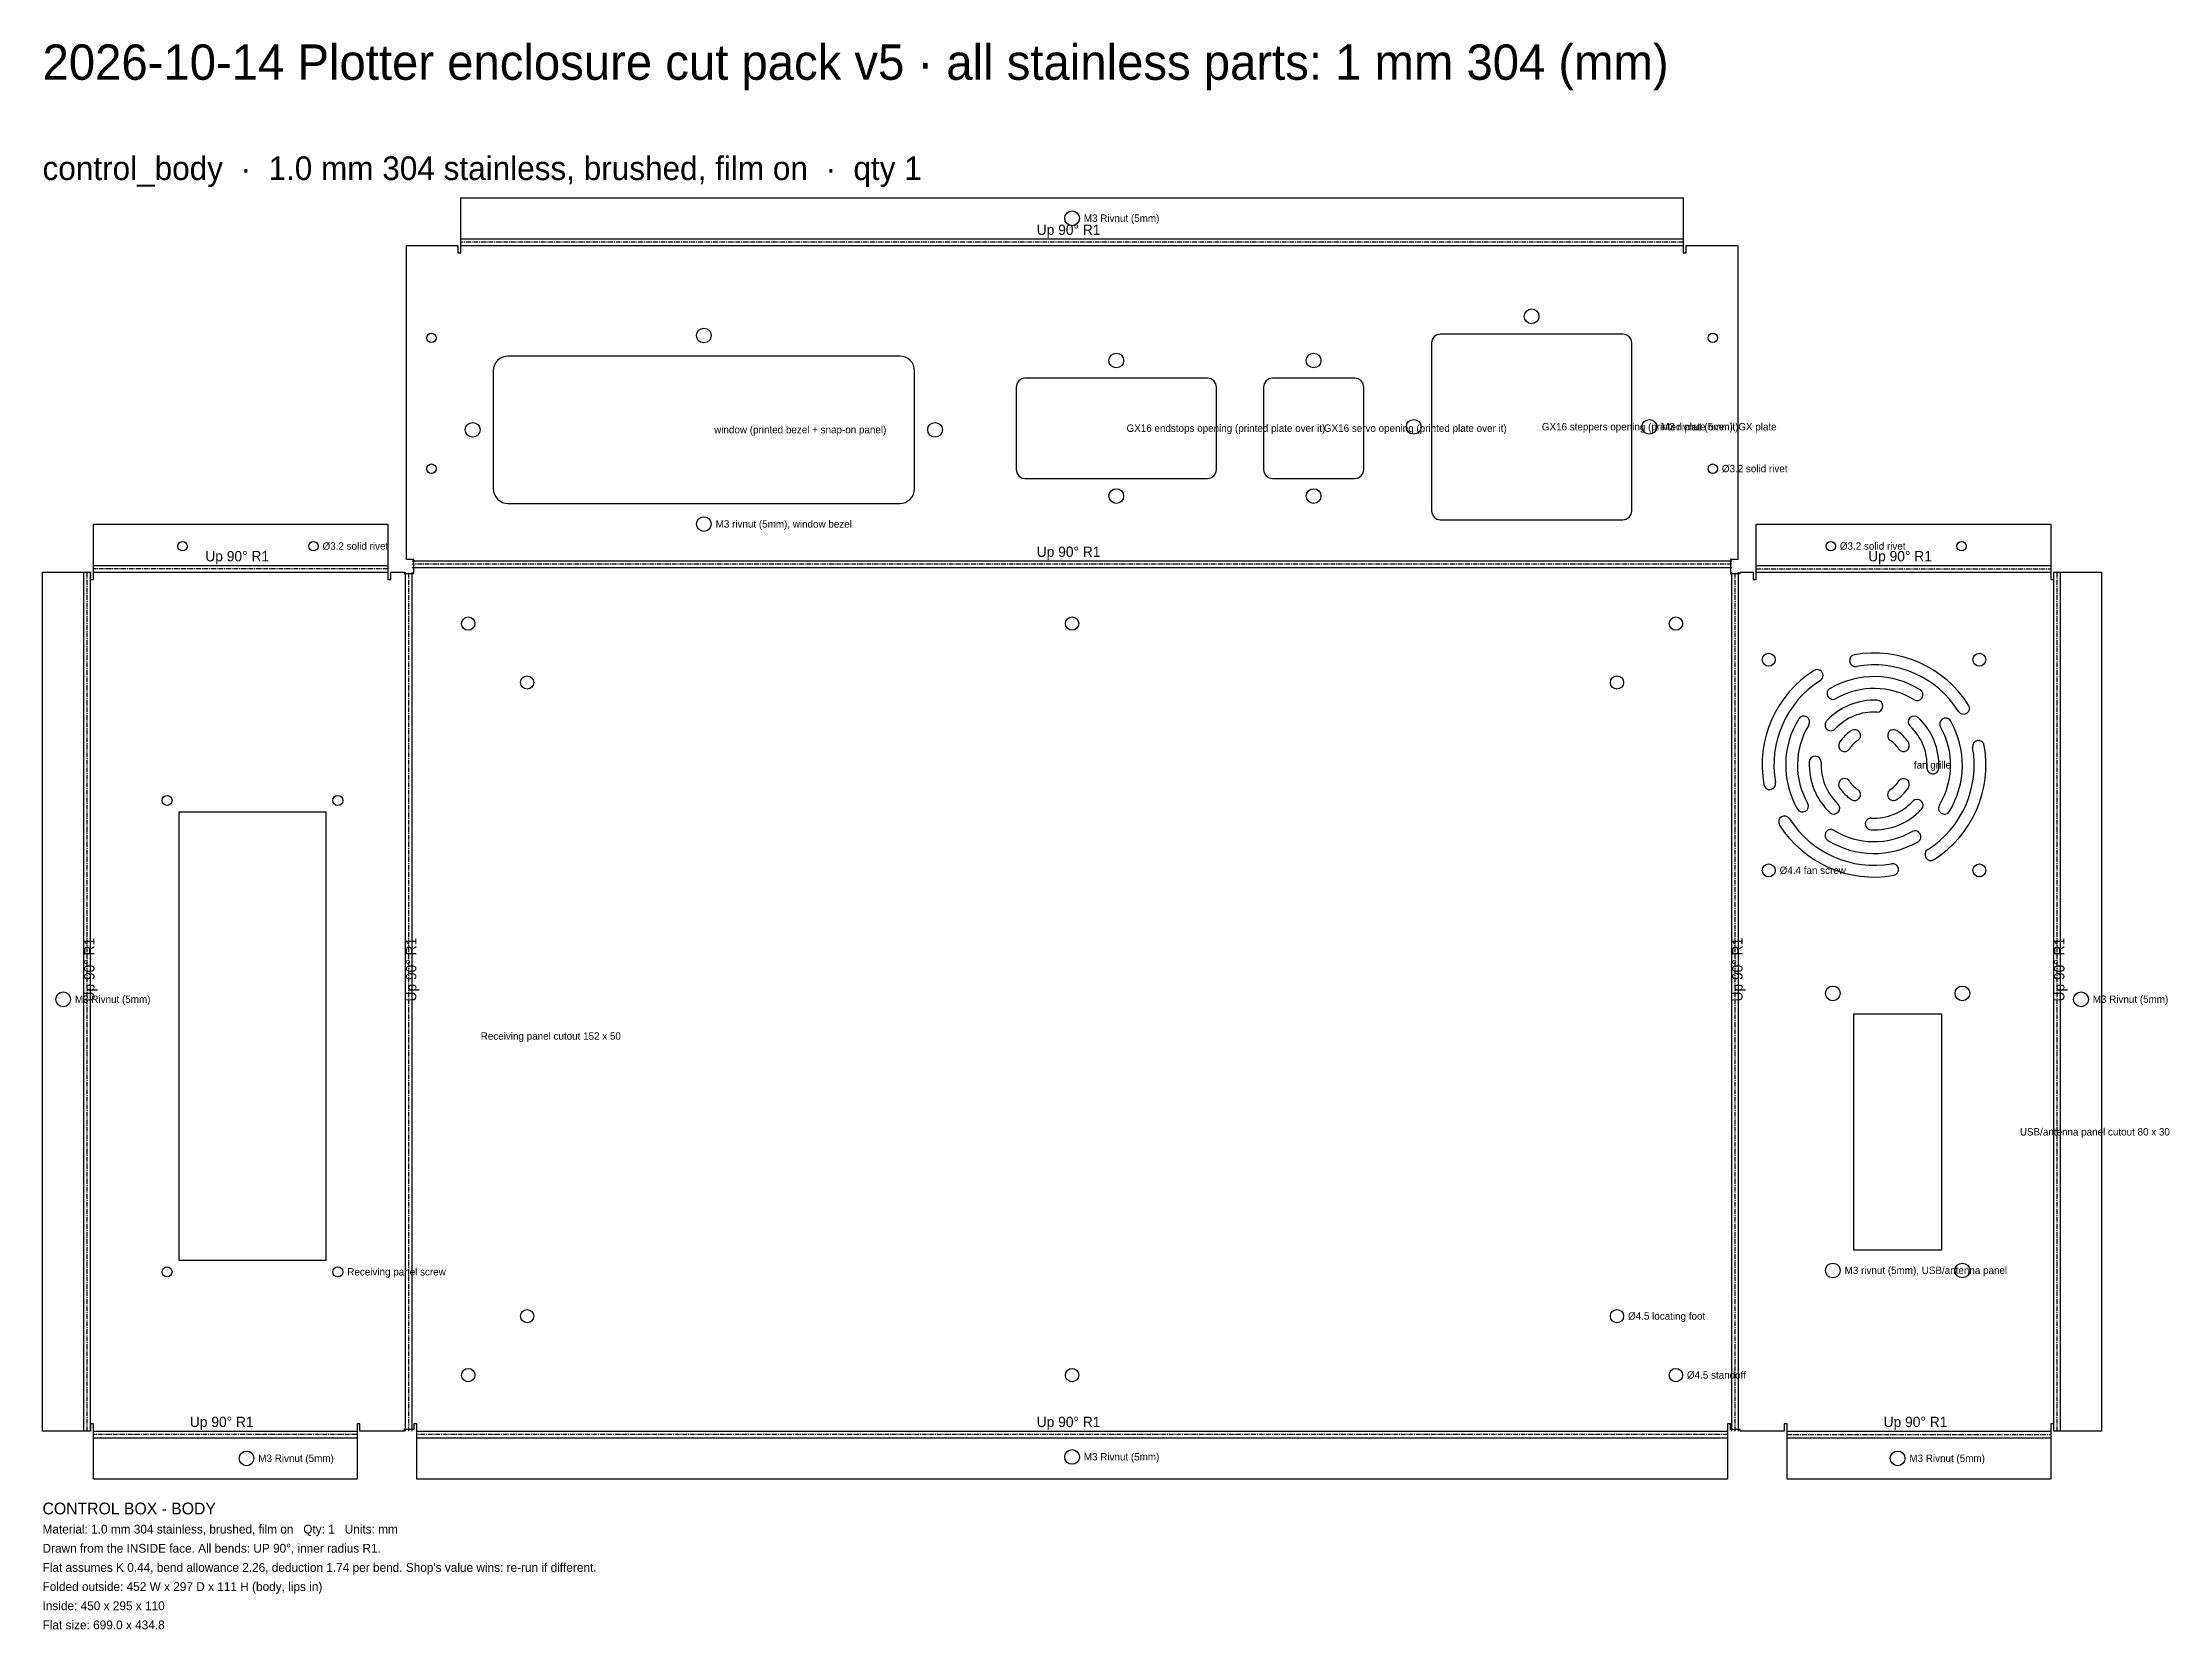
# Model space of a CAD drawing. Header units: millimetres. Extents: x 0 to 1370, y -1092 to 53.
# Drawn here: x 0 to 722, y -486 to 53 of the extents above; entities that cross this region are included whole.
import ezdxf

# ---------------------------------------------------------------- set-up
doc = ezdxf.new("R2010")
doc.units = ezdxf.units.MM
doc.linetypes.add('CENTER2', pattern=[2.541, 1.587, -0.318, 0.318, -0.318])
for name, color, linetype in [('Bend Center', 1, 'CENTER2'), ('Bend Notes', 3, 'CONTINUOUS'), ('Leaders', 5, 'CONTINUOUS'), ('Part Labels', 2, 'Continuous'), ('Title', 7, 'CONTINUOUS'), ('Visible', 7, 'CONTINUOUS'), ('Visible Narrow', 8, 'CONTINUOUS')]:
    doc.layers.add(name, color=color, linetype=linetype)

msp = doc.modelspace()

# ---------------------------------------------------------------- texts
at = {"layer": 'Bend Notes'}
for p in [(337.52, -12.63), (55.26, -123.39), (337.52, -121.89), (619.79, -123.39), (50.01, -417.15), (337.52, -417.15), (625.04, -417.15)]:
    msp.add_text('Up 90%%D R1', height=3.5, dxfattribs=at).set_placement(p)
for p in [(17.63, -272.77), (126.89, -272.77), (577.15, -272.77), (686.42, -272.77)]:
    msp.add_text('Up 90%%D R1', height=3.5, rotation=90, dxfattribs=at).set_placement(p)
at = {"layer": 'Leaders'}
for s, p in [('M3 Rivnut (5mm)', (353.52, -8.2)), ('window (printed bezel + snap-on panel)', (228.02, -79.96)), ('GX16 endstops opening (printed plate over it)', (368.02, -79.46)), ('GX16 servo opening (printed plate over it)', (435.02, -79.46)), ('GX16 steppers opening (printed plate over it)', (509.02, -78.96)), ('M3 rivnut (5mm), GX plate', (549.52, -78.96)), ('%%c3.2 solid rivet', (570.12, -93.16)), ('M3 rivnut (5mm), window bezel', (228.52, -111.96)), ('%%c3.2 solid rivet', (95.06, -119.46)), ('%%c3.2 solid rivet', (610.19, -119.46)), ('fan grille', (635.29, -193.72)), ('%%c4.4 fan screw', (589.74, -229.47)), ('M3 Rivnut (5mm)', (11, -273.22)), ('M3 Rivnut (5mm)', (696.05, -273.22)), ('Receiving panel cutout 152 x 50', (148.76, -285.72)), ('USB/antenna panel cutout 80 x 30', (671.29, -318.22)), ('Receiving panel screw', (103.46, -365.72)), ('M3 rivnut (5mm), USB/antenna panel', (611.79, -365.22)), ('%%c4.5 locating foot', (538.27, -380.72)), ('%%c4.5 standoff', (558.27, -400.72)), ('M3 Rivnut (5mm)', (353.52, -428.49)), ('M3 Rivnut (5mm)', (73.26, -428.99)), ('M3 Rivnut (5mm)', (633.79, -428.99))]:
    msp.add_text(s, height=2.5, dxfattribs=at).set_placement(p)
at = {"layer": 'Part Labels'}
for s, height, p in [('2026-10-14 Plotter enclosure cut pack v5 · all stainless parts: 1 mm 304 (mm)', 12, (0, 40)), ('control_body  ·  1.0 mm 304 stainless, brushed, film on  ·  qty 1', 8, (0, 6))]:
    msp.add_text(s, height=height, dxfattribs=at).set_placement(p)
at = {"layer": 'Title'}
for s, height, p in [('CONTROL BOX - BODY', 4, (0, -446.79)), ('Material: 1.0 mm 304 stainless, brushed, film on   Qty: 1   Units: mm', 3, (0, -453.29)), ('Drawn from the INSIDE face. All bends: UP 90%%D, inner radius R1.', 3, (0, -459.79)), ("Flat assumes K 0.44, bend allowance 2.26, deduction 1.74 per bend. Shop's value wins: re-run if different.", 3, (0, -466.29)), ('Folded outside: 452 W x 297 D x 111 H (body, lips in)', 3, (0, -472.79)), ('Inside: 450 x 295 x 110', 3, (0, -479.29)), ('Flat size: 699.0 x 434.8', 3, (0, -485.79))]:
    msp.add_text(s, height=height, dxfattribs=at).set_placement(p)

# ---------------------------------------------------------------- linework, layer by layer
at = {"layer": 'Bend Center'}
for p, q in [((557.02, -15.13), (142.02, -15.13)), ((15.13, -418.52), (15.13, -127.02)), ((117.26, -125.89), (17.26, -125.89)), ((124.39, -418.52), (124.39, -127.02)), ((573.52, -124.39), (125.52, -124.39)), ((574.65, -418.52), (574.65, -127.02)), ((581.79, -125.89), (681.79, -125.89)), ((683.92, -418.52), (683.92, -127.02)), ((106.76, -419.65), (17.26, -419.65)), ((572.02, -419.65), (127.02, -419.65)), ((592.29, -419.65), (681.79, -419.65))]:
    msp.add_line(p, q, dxfattribs=at)
at = {"layer": 'Visible'}
for p, q in [((142.02, -13.5), (142.02, 0)), ((142.02, 0), (557.02, 0)), ((557.02, 0), (557.02, -13.5)), ((142.02, -14), (142.02, -13.5)), ((142.02, -16.26), (142.02, -14)), ((557.02, -13.5), (557.02, -14)), ((557.02, -14), (557.02, -16.26)), ((123.52, -122.76), (123.52, -16.26)), ((123.52, -16.26), (141.02, -16.26)), ((141.02, -16.26), (141.02, -18.76)), ((141.02, -18.76), (142.02, -18.76)), ((142.02, -18.76), (142.02, -16.26)), ((557.02, -16.26), (557.02, -18.76)), ((557.02, -18.76), (558.02, -18.76)), ((558.02, -18.76), (558.02, -16.26)), ((558.02, -16.26), (575.52, -16.26)), ((575.52, -16.26), (575.52, -122.76)), ((471.75, -48.11), (471.52, -49.26)), ((471.52, -49.26), (471.52, -106.26)), ((472.4, -47.14), (471.75, -48.11)), ((473.38, -46.49), (472.4, -47.14)), ((474.52, -46.26), (473.38, -46.49)), ((536.52, -46.26), (474.52, -46.26)), ((537.67, -46.49), (536.52, -46.26)), ((538.65, -47.14), (537.67, -46.49)), ((539.3, -48.11), (538.65, -47.14)), ((539.52, -49.26), (539.3, -48.11)), ((539.52, -106.26), (539.52, -49.26)), ((153.4, -56.85), (153.12, -57.79)), ((153.87, -55.98), (153.4, -56.85)), ((154.49, -55.23), (153.87, -55.98)), ((155.25, -54.6), (154.49, -55.23)), ((156.11, -54.14), (155.25, -54.6)), ((157.05, -53.86), (156.11, -54.14)), ((158.02, -53.76), (157.05, -53.86)), ((291.02, -53.76), (158.02, -53.76)), ((292, -53.86), (291.02, -53.76)), ((292.94, -54.14), (292, -53.86)), ((293.8, -54.6), (292.94, -54.14)), ((294.56, -55.23), (293.8, -54.6)), ((295.18, -55.98), (294.56, -55.23)), ((295.64, -56.85), (295.18, -55.98)), ((295.93, -57.79), (295.64, -56.85)), ((153.12, -57.79), (153.02, -58.76)), ((153.02, -58.76), (153.02, -98.76)), ((296.02, -58.76), (295.93, -57.79)), ((296.02, -98.76), (296.02, -58.76)), ((330.75, -63.11), (330.52, -64.26)), ((330.52, -64.26), (330.52, -92.26)), ((331.4, -62.14), (330.75, -63.11)), ((332.38, -61.49), (331.4, -62.14)), ((333.52, -61.26), (332.38, -61.49)), ((395.52, -61.26), (333.52, -61.26)), ((396.67, -61.49), (395.52, -61.26)), ((397.65, -62.14), (396.67, -61.49)), ((398.3, -63.11), (397.65, -62.14)), ((398.52, -64.26), (398.3, -63.11)), ((398.52, -92.26), (398.52, -64.26)), ((414.75, -63.11), (414.52, -64.26)), ((414.52, -64.26), (414.52, -92.26)), ((415.4, -62.14), (414.75, -63.11)), ((416.38, -61.49), (415.4, -62.14)), ((417.52, -61.26), (416.38, -61.49)), ((445.52, -61.26), (417.52, -61.26)), ((446.67, -61.49), (445.52, -61.26)), ((447.65, -62.14), (446.67, -61.49)), ((448.3, -63.11), (447.65, -62.14)), ((448.52, -64.26), (448.3, -63.11)), ((448.52, -92.26), (448.52, -64.26)), ((330.52, -92.26), (330.75, -93.41)), ((330.75, -93.41), (331.4, -94.38)), ((397.65, -94.38), (398.3, -93.41)), ((398.3, -93.41), (398.52, -92.26)), ((414.52, -92.26), (414.75, -93.41)), ((414.75, -93.41), (415.4, -94.38)), ((447.65, -94.38), (448.3, -93.41)), ((448.3, -93.41), (448.52, -92.26)), ((153.02, -98.76), (153.12, -99.74)), ((153.12, -99.74), (153.4, -100.68)), ((153.4, -100.68), (153.87, -101.54)), ((295.18, -101.54), (295.64, -100.68)), ((295.64, -100.68), (295.93, -99.74)), ((295.93, -99.74), (296.02, -98.76)), ((331.4, -94.38), (332.38, -95.03)), ((332.38, -95.03), (333.52, -95.26)), ((333.52, -95.26), (395.52, -95.26)), ((395.52, -95.26), (396.67, -95.03)), ((396.67, -95.03), (397.65, -94.38)), ((415.4, -94.38), (416.38, -95.03)), ((416.38, -95.03), (417.52, -95.26)), ((417.52, -95.26), (445.52, -95.26)), ((445.52, -95.26), (446.67, -95.03)), ((446.67, -95.03), (447.65, -94.38)), ((153.87, -101.54), (154.49, -102.3)), ((154.49, -102.3), (155.25, -102.92)), ((155.25, -102.92), (156.11, -103.38)), ((156.11, -103.38), (157.05, -103.67)), ((157.05, -103.67), (158.02, -103.76)), ((158.02, -103.76), (291.02, -103.76)), ((291.02, -103.76), (292, -103.67)), ((292, -103.67), (292.94, -103.38)), ((292.94, -103.38), (293.8, -102.92)), ((293.8, -102.92), (294.56, -102.3)), ((294.56, -102.3), (295.18, -101.54)), ((471.52, -106.26), (471.75, -107.41)), ((471.75, -107.41), (472.4, -108.38)), ((538.65, -108.38), (539.3, -107.41)), ((539.3, -107.41), (539.52, -106.26)), ((17.26, -124.26), (17.26, -110.76)), ((17.26, -110.76), (117.26, -110.76)), ((117.26, -110.76), (117.26, -124.26)), ((472.4, -108.38), (473.38, -109.03)), ((473.38, -109.03), (474.52, -109.26)), ((474.52, -109.26), (536.52, -109.26)), ((536.52, -109.26), (537.67, -109.03)), ((537.67, -109.03), (538.65, -108.38)), ((581.79, -124.26), (581.79, -110.76)), ((581.79, -110.76), (681.79, -110.76)), ((681.79, -110.76), (681.79, -124.26)), ((0, -418.52), (0, -127.02)), ((0, -127.02), (14, -127.02)), ((14, -127.02), (16.26, -127.02)), ((16.26, -127.02), (16.26, -129.52)), ((16.26, -129.52), (17.26, -129.52)), ((17.26, -124.76), (17.26, -124.26)), ((17.26, -127.02), (17.26, -124.76)), ((17.26, -129.52), (17.26, -127.02)), ((117.26, -124.26), (117.26, -124.76)), ((117.26, -124.76), (117.26, -127.02)), ((117.26, -127.02), (117.26, -129.52)), ((117.26, -129.52), (118.26, -129.52)), ((118.26, -129.52), (118.26, -127.02)), ((118.26, -127.02), (122.76, -127.02)), ((122.76, -127.02), (122.76, -127.52)), ((122.76, -127.52), (126.02, -127.52)), ((126.02, -122.76), (123.52, -122.76)), ((126.02, -127.52), (126.02, -122.76)), ((575.52, -122.76), (573.02, -122.76)), ((573.02, -122.76), (573.02, -127.52)), ((573.02, -127.52), (576.29, -127.52)), ((576.29, -127.52), (576.29, -127.02)), ((576.29, -127.02), (580.79, -127.02)), ((580.79, -127.02), (580.79, -129.52)), ((580.79, -129.52), (581.79, -129.52)), ((581.79, -124.76), (581.79, -124.26)), ((581.79, -127.02), (581.79, -124.76)), ((581.79, -129.52), (581.79, -127.02)), ((681.79, -124.26), (681.79, -124.76)), ((681.79, -124.76), (681.79, -127.02)), ((681.79, -127.02), (681.79, -129.52)), ((681.79, -129.52), (682.79, -129.52)), ((682.79, -129.52), (682.79, -127.02)), ((682.79, -127.02), (685.05, -127.02)), ((685.05, -127.02), (699.05, -127.02)), ((699.05, -127.02), (699.05, -418.52)), ((96.26, -208.52), (46.26, -208.52)), ((46.26, -208.52), (46.26, -360.52)), ((96.26, -360.52), (96.26, -208.52)), ((644.79, -277.02), (614.79, -277.02)), ((614.79, -277.02), (614.79, -357.02)), ((644.79, -357.02), (644.79, -277.02)), ((46.26, -360.52), (96.26, -360.52)), ((614.79, -357.02), (644.79, -357.02)), ((14, -418.52), (0, -418.52)), ((16.26, -418.52), (14, -418.52)), ((17.26, -416.02), (16.26, -416.02)), ((16.26, -416.02), (16.26, -418.52)), ((17.26, -418.52), (17.26, -416.02)), ((17.26, -420.79), (17.26, -418.52)), ((107.76, -416.02), (106.76, -416.02)), ((106.76, -416.02), (106.76, -418.52)), ((106.76, -418.52), (106.76, -420.79)), ((107.76, -418.52), (107.76, -416.02)), ((122.76, -418.52), (107.76, -418.52)), ((126.02, -418.02), (122.76, -418.02)), ((122.76, -418.02), (122.76, -418.52)), ((127.02, -416.02), (126.02, -416.02)), ((126.02, -416.02), (126.02, -418.02)), ((127.02, -418.52), (127.02, -416.02)), ((127.02, -420.79), (127.02, -418.52)), ((573.02, -416.02), (572.02, -416.02)), ((572.02, -416.02), (572.02, -418.52)), ((572.02, -418.52), (572.02, -420.79)), ((573.02, -418.02), (573.02, -416.02)), ((576.29, -418.02), (573.02, -418.02)), ((576.29, -418.52), (576.29, -418.02)), ((591.29, -418.52), (576.29, -418.52)), ((592.29, -416.02), (591.29, -416.02)), ((591.29, -416.02), (591.29, -418.52)), ((592.29, -418.52), (592.29, -416.02)), ((592.29, -420.79), (592.29, -418.52)), ((682.79, -416.02), (681.79, -416.02)), ((681.79, -416.02), (681.79, -418.52)), ((681.79, -418.52), (681.79, -420.79)), ((682.79, -418.52), (682.79, -416.02)), ((685.05, -418.52), (682.79, -418.52)), ((699.05, -418.52), (685.05, -418.52)), ((17.26, -421.29), (17.26, -420.79)), ((17.26, -434.79), (17.26, -421.29)), ((106.76, -420.79), (106.76, -421.29)), ((106.76, -421.29), (106.76, -434.79)), ((127.02, -421.29), (127.02, -420.79)), ((127.02, -434.79), (127.02, -421.29)), ((572.02, -420.79), (572.02, -421.29)), ((572.02, -421.29), (572.02, -434.79)), ((592.29, -421.29), (592.29, -420.79)), ((592.29, -434.79), (592.29, -421.29)), ((681.79, -420.79), (681.79, -421.29)), ((681.79, -421.29), (681.79, -434.79)), ((106.76, -434.79), (17.26, -434.79)), ((572.02, -434.79), (127.02, -434.79)), ((681.79, -434.79), (592.29, -434.79))]:
    msp.add_line(p, q, dxfattribs=at)
for centre, radius in [((349.52, -7), 2.5), ((505.52, -40.26), 2.5), ((132.02, -47.56), 1.6), ((224.52, -46.76), 2.5), ((567.02, -47.56), 1.6), ((364.52, -55.26), 2.5), ((431.52, -55.26), 2.5), ((146.02, -78.76), 2.5), ((303.02, -78.76), 2.5), ((465.52, -77.76), 2.5), ((545.52, -77.76), 2.5), ((132.02, -91.96), 1.6), ((567.02, -91.96), 1.6), ((364.52, -101.26), 2.5), ((431.52, -101.26), 2.5), ((224.52, -110.76), 2.5), ((47.56, -118.26), 1.6), ((91.96, -118.26), 1.6), ((607.09, -118.26), 1.6), ((651.49, -118.26), 1.6), ((144.52, -144.52), 2.25), ((349.52, -144.52), 2.25), ((554.52, -144.52), 2.25), ((586.04, -156.77), 2.2), ((657.54, -156.77), 2.2), ((164.52, -164.52), 2.25), ((534.52, -164.52), 2.25), ((42.26, -204.52), 1.7), ((100.26, -204.52), 1.7), ((586.04, -228.27), 2.2), ((657.54, -228.27), 2.2), ((7, -272.02), 2.5), ((607.79, -270.02), 2.5), ((651.79, -270.02), 2.5), ((692.05, -272.02), 2.5), ((42.26, -364.52), 1.7), ((100.26, -364.52), 1.7), ((607.79, -364.02), 2.5), ((651.79, -364.02), 2.5), ((164.52, -379.52), 2.25), ((534.52, -379.52), 2.25), ((144.52, -399.52), 2.25), ((349.52, -399.52), 2.25), ((554.52, -399.52), 2.25), ((69.26, -427.79), 2.5), ((349.52, -427.29), 2.5), ((629.79, -427.79), 2.5)]:
    msp.add_circle(centre, radius, dxfattribs=at)
for centre, radius, start, end in [((615.47, -157.08), 2, 100.1042, 280.1042), ((621.79, -192.52), 38, 32.3859, 100.1042), ((621.79, -192.52), 34, 32.3859, 100.1042), ((621.79, -192.52), 38, 122.3859, 190.1042), ((621.79, -192.52), 34, 122.3859, 190.1042), ((602.5, -162.12), 2, 302.3859, 122.3859), ((621.79, -192.52), 30, 58.4873, 119.8394), ((621.79, -192.52), 22, 87.1352, 137.0282), ((607.85, -168.24), 2, 119.8394, 299.8394), ((621.79, -192.52), 26, 58.4873, 119.8394), ((622.79, -172.55), 2, 267.1352, 87.1352), ((636.42, -168.65), 2, 238.4873, 58.4873), ((652.19, -173.24), 2, 212.3859, 32.3859), ((621.79, -192.52), 30, 148.4873, 209.8394), ((621.79, -192.52), 26, 148.4873, 209.8394), ((597.92, -177.89), 2, 328.4873, 148.4873), ((607.15, -178.89), 2, 137.0282, 317.0282), ((621.79, -192.52), 18, 87.1352, 137.0282), ((615.18, -182.51), 2, 303.4225, 123.4225), ((628.4, -182.51), 2, 56.5775, 236.5775), ((635.42, -177.89), 2, 47.0282, 227.0282), ((621.79, -192.52), 18, 357.1352, 47.0282), ((621.79, -192.52), 22, 357.1352, 47.0282), ((621.79, -192.52), 26, 328.4873, 29.8394), ((646.07, -178.59), 2, 29.8394, 209.8394), ((621.79, -192.52), 30, 328.4873, 29.8394), ((611.77, -185.91), 2, 146.5775, 326.5775), ((621.79, -192.52), 14, 123.4225, 146.5775), ((621.79, -192.52), 10, 123.4225, 146.5775), ((621.79, -192.52), 10, 33.4225, 56.5775), ((621.79, -192.52), 14, 33.4225, 56.5775), ((631.8, -185.91), 2, 213.4225, 33.4225), ((621.79, -192.52), 34, 302.3859, 10.1042), ((621.79, -192.52), 38, 302.3859, 10.1042), ((657.23, -186.21), 2, 10.1042, 190.1042), ((621.79, -192.52), 22, 177.1352, 227.0282), ((601.81, -191.52), 2, 357.1352, 177.1352), ((621.79, -192.52), 18, 177.1352, 227.0282), ((641.76, -193.52), 2, 177.1352, 357.1352), ((586.34, -198.84), 2, 190.1042, 10.1042), ((611.77, -199.13), 2, 33.4225, 213.4225), ((621.79, -192.52), 14, 213.4225, 236.5775), ((621.79, -192.52), 10, 213.4225, 236.5775), ((615.18, -202.54), 2, 236.5775, 56.5775), ((628.4, -202.54), 2, 123.4225, 303.4225), ((621.79, -192.52), 10, 303.4225, 326.5775), ((621.79, -192.52), 14, 303.4225, 326.5775), ((631.8, -199.13), 2, 326.5775, 146.5775), ((597.5, -206.46), 2, 209.8394, 29.8394), ((608.15, -207.16), 2, 227.0282, 47.0282), ((621.79, -192.52), 22, 267.1352, 317.0282), ((621.79, -192.52), 18, 267.1352, 317.0282), ((636.42, -206.16), 2, 317.0282, 137.0282), ((645.66, -207.16), 2, 148.4873, 328.4873), ((591.39, -211.81), 2, 32.3859, 212.3859), ((621.79, -192.52), 38, 212.3859, 280.1042), ((621.79, -192.52), 34, 212.3859, 280.1042), ((607.15, -216.39), 2, 58.4873, 238.4873), ((621.79, -192.52), 26, 238.4873, 299.8394), ((620.79, -212.5), 2, 87.1352, 267.1352), ((635.72, -216.81), 2, 299.8394, 119.8394), ((621.79, -192.52), 30, 238.4873, 299.8394), ((641.07, -222.92), 2, 122.3859, 302.3859), ((628.1, -227.97), 2, 280.1042, 100.1042)]:
    msp.add_arc(centre, radius, start, end, dxfattribs=at)
at = {"layer": 'Visible Narrow'}
for p, q in [((142.02, -14), (557.02, -14)), ((142.02, -16.26), (557.02, -16.26)), ((14, -418.52), (14, -127.02)), ((16.26, -418.52), (16.26, -127.02)), ((17.26, -124.76), (117.26, -124.76)), ((17.26, -127.02), (117.26, -127.02)), ((123.26, -418.52), (123.26, -127.02)), ((125.52, -123.26), (573.52, -123.26)), ((125.52, -125.52), (573.52, -125.52)), ((125.52, -418.52), (125.52, -127.02)), ((573.52, -418.52), (573.52, -127.02)), ((575.79, -418.52), (575.79, -127.02)), ((581.79, -124.76), (681.79, -124.76)), ((581.79, -127.02), (681.79, -127.02)), ((682.79, -418.52), (682.79, -127.02)), ((685.05, -418.52), (685.05, -127.02)), ((17.26, -418.52), (106.76, -418.52)), ((127.02, -418.52), (572.02, -418.52)), ((592.29, -418.52), (681.79, -418.52)), ((17.26, -420.79), (106.76, -420.79)), ((127.02, -420.79), (572.02, -420.79)), ((592.29, -420.79), (681.79, -420.79))]:
    msp.add_line(p, q, dxfattribs=at)

msp.set_redraw_order([(e.dxf.handle, doc.entitydb.next_handle()) for e in msp.query("TEXT MTEXT ATTDEF DIMENSION ARC_DIMENSION")])  # texts and dimensions are drawn at this point

doc.saveas('drawing.dxf')
